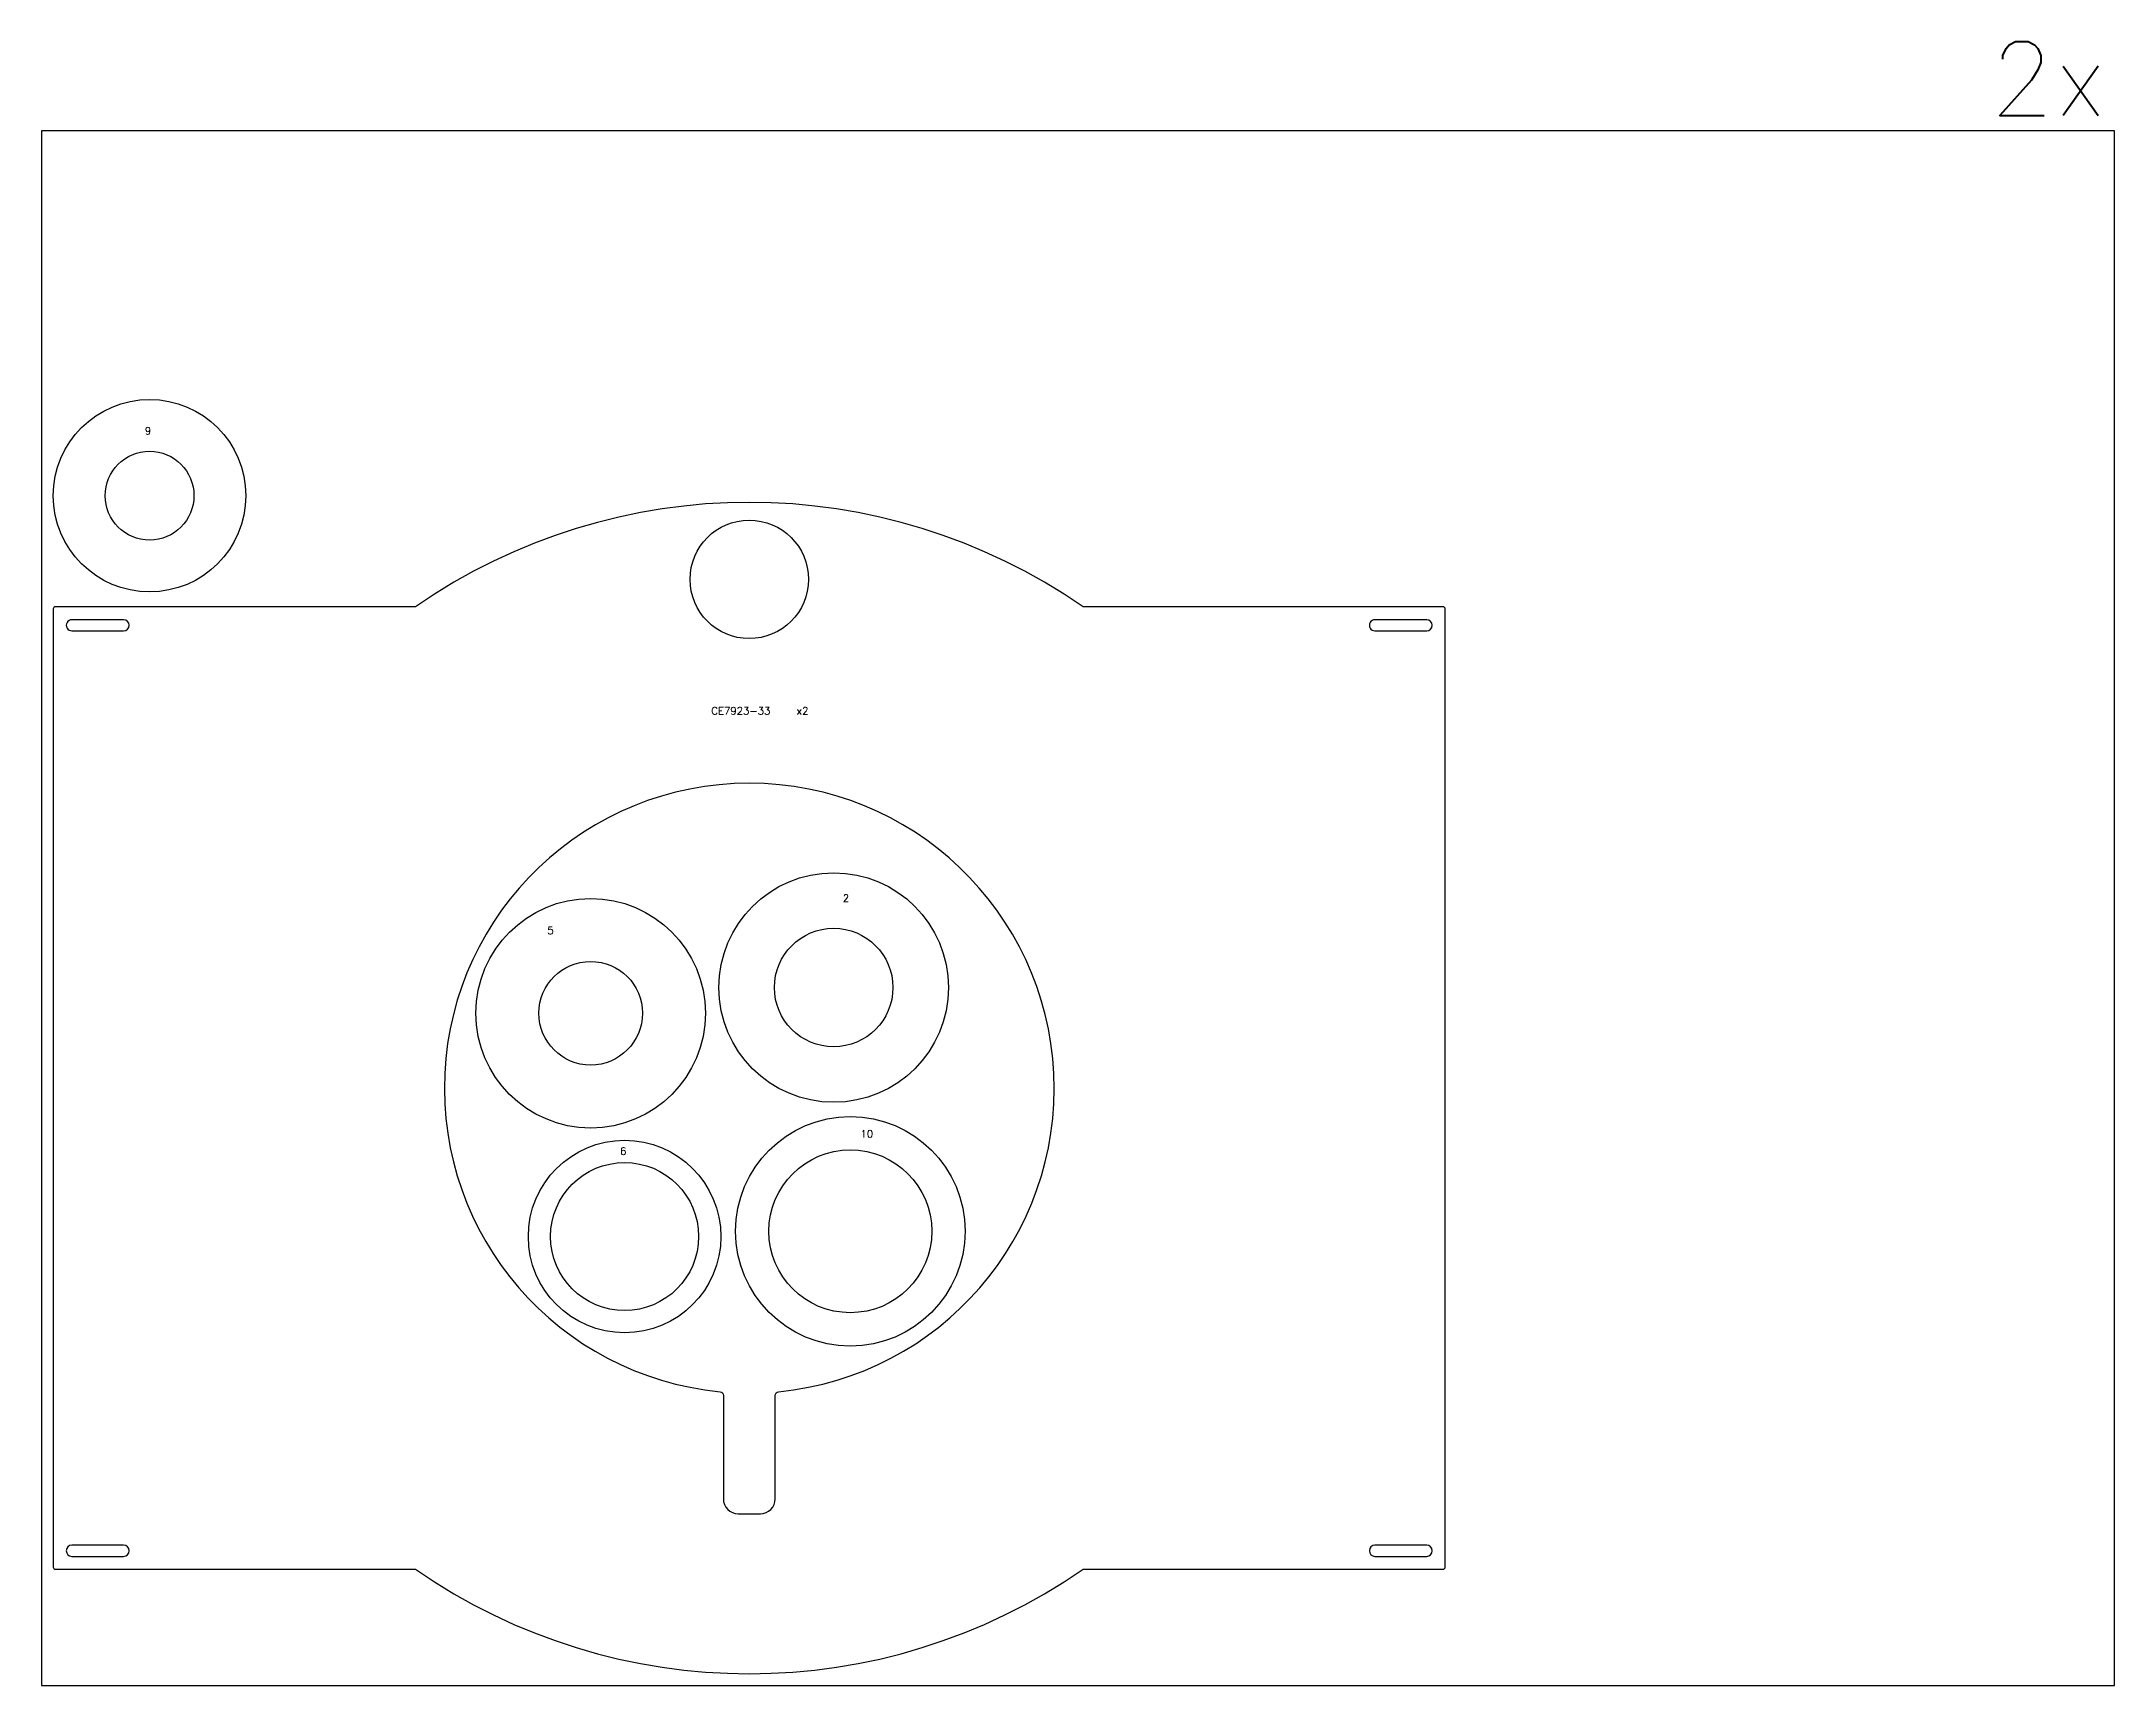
# Model space of a CAD drawing. Header units: millimetres. Extents: x 0 to 19040, y 0 to 2226.
# Drawn here: x 11760 to 14560, y 0 to 2220 of the extents above; entities that cross this region are included whole.
import ezdxf

# ---------------------------------------------------------------- set-up
doc = ezdxf.new("R2010")
doc.units = ezdxf.units.MM
for name, color, linetype in [('--NestedParts--', 7, 'Continuous'), ('sheet', 24, 'Continuous'), ('Texto', 7, 'Continuous')]:
    doc.layers.add(name, color=color, linetype=linetype)
doc.styles.get("Standard").update_dxf_attribs({"font": 'txt.shx'})

msp = doc.modelspace()

# ---------------------------------------------------------------- texts
at = {"insert": (14392.1, 2220.5), "char_height": 100, "attachment_point": 1}
msp.add_mtext_dynamic_manual_height_columns('2x', width=922.093, gutter_width=1, heights=[0], dxfattribs=at)
at = {"layer": 'Texto', "color": 3, "char_height": 10, "attachment_point": 1}
for s, insert, width in [('9', (11899.6, 1699.6), 35.949), ('CE7923-33    x2', (12664.7, 1321.4), 157.673), ('2', (12842.3, 1068.5), 35.949), ('5', (12443.2, 1024.9), 35.949), ('10', (12866.2, 750.2), 35.949), ('6', (12541.5, 726.8), 35.949)]:
    msp.add_mtext(s, dxfattribs=dict(at, insert=insert, width=width))

# ---------------------------------------------------------------- linework, layer by layer
at = {"layer": '--NestedParts--', "color": 7}
for points in [[(11779, 1457, 0.414214), (11776, 1454), (11776, 160, 0.414214), (11779, 157), (12265.2, 157, 0.312808), (13166.8, 157), (13653, 157, 0.414214), (13656, 160), (13656, 1454, 0.414214), (13653, 1457), (13166.8, 1457, 0.312808), (12265.2, 1457)], [(11871, 1424.5, 0.999994), (11871, 1439.5), (11801, 1439.5, 1.000002), (11801, 1424.5)], [(13561, 1424.5), (13631, 1424.5, 0.999993), (13631, 1439.5), (13561, 1439.5, 1.000007)], [(12676.5, 396.9, -0.386347), (12681, 391.9), (12681, 252, 0.414214), (12701, 232), (12731, 232, 0.414214), (12751, 252), (12751, 391.9, -0.386347), (12755.5, 396.9, 20.801928)], [(11871, 189.5), (11801, 189.5, 0.999992), (11801, 174.5), (11871, 174.5, 0.999994)], [(13561, 189.5, 0.999993), (13561, 174.5), (13631, 174.5, 0.999997), (13631, 189.5)]]:
    msp.add_lwpolyline(points, format="xyb", close=True, dxfattribs=at)
for centre, radius in [((11906, 1607), 130), ((11906, 1607), 60), ((12716, 1494), 80), ((12830, 942.7), 155), ((12501.8, 908), 155), ((12830, 942.7), 80), ((12501.8, 908), 70), ((12852.5, 613.5), 155), ((12547.6, 606.4), 130), ((12547.6, 606.4), 100), ((12852.5, 613.5), 110)]:
    msp.add_circle(centre, radius, dxfattribs=at)
at = {"layer": 'sheet', "color": 7}
msp.add_lwpolyline([(11760, 0), (14560, 0), (14560, 2100), (11760, 2100)], close=True, dxfattribs=at)

msp.set_redraw_order([(e.dxf.handle, doc.entitydb.next_handle()) for e in msp.query("TEXT MTEXT ATTDEF DIMENSION ARC_DIMENSION")])  # texts and dimensions are drawn at this point

doc.saveas('drawing.dxf')
